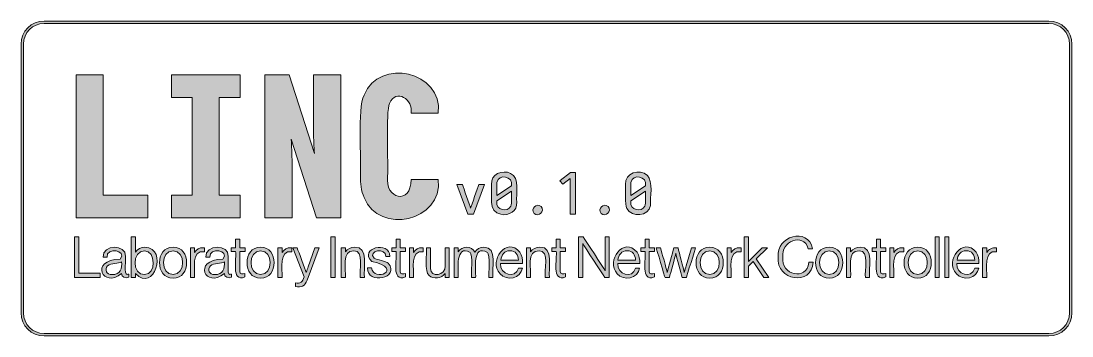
# Model space of a CAD drawing. Header units: inches. Extents: x -0.01 to 6.01, y -1.8 to 0.01.
import ezdxf

# ---------------------------------------------------------------- set-up
doc = ezdxf.new("R2010")
doc.units = ezdxf.units.IN
doc.header["$MEASUREMENT"] = 0
doc.layers.add('Layer 1', color=7, linetype='Continuous', lineweight=0)

# ---------------------------------------------------------------- blocks, each defined once
blk = doc.blocks.new('Block_0')
at = {"layer": 'Layer 1'}
h = blk.add_hatch(color=7, dxfattribs=at)
h.dxf.hatch_style = 2
edge = h.paths.add_edge_path()
edge.add_spline(control_points=[(1.9562, -1.0041), (2.0431, -1.2212), (2.4067, -1.1394), (2.3807, -0.9005), (2.3807, -0.9005), (2.225, -0.9005), (2.225, -0.9005), (2.2264, -1.0496), (2.0731, -1.015), (2.0907, -0.88), (2.0957, -0.8223), (2.0786, -0.5139), (2.1022, -0.4651), (2.1381, -0.3757), (2.2399, -0.4434), (2.225, -0.5207), (2.225, -0.5207), (2.3807, -0.5207), (2.3807, -0.5207), (2.4066, -0.2818), (2.0431, -0.2), (1.9562, -0.4171), (1.9163, -0.4994), (1.9418, -0.7889), (1.935, -0.88), (1.9353, -0.9215), (1.9396, -0.9656), (1.9562, -1.0041)], knot_values=[0, 0, 0, 0, 1, 1, 1, 2, 2, 2, 3, 3, 3, 4, 4, 4, 5, 5, 5, 6, 6, 6, 7, 7, 7, 8, 8, 8, 9, 9, 9, 9], degree=3, periodic=0)
h = blk.add_hatch(color=7, dxfattribs=at)
h.dxf.hatch_style = 2
h.paths.add_polyline_path([(0.7184, -0.9905), (0.464, -0.9905), (0.464, -0.3005), (0.3083, -0.3005), (0.3083, -1.1207), (0.7184, -1.1207)])
h = blk.add_hatch(color=7, dxfattribs=at)
h.dxf.hatch_style = 2
h.paths.add_polyline_path([(1.2462, -0.9905), (1.1273, -0.9905), (1.1273, -0.4307), (1.2462, -0.4307), (1.2462, -0.3005), (0.8539, -0.3005), (0.8539, -0.4307), (0.9728, -0.4307), (0.9728, -0.9905), (0.8539, -0.9905), (0.8539, -1.1207), (1.2462, -1.1207)])
h = blk.add_hatch(color=7, dxfattribs=at)
h.dxf.hatch_style = 2
edge = h.paths.add_edge_path()
edge.add_spline(control_points=[(1.6672, -0.6289), (1.6672, -0.6697), (1.6689, -0.7104), (1.6724, -0.7511), (1.6724, -0.7511), (1.528, -0.3005), (1.528, -0.3005), (1.528, -0.3005), (1.3883, -0.3005), (1.3883, -0.3005), (1.3883, -0.3005), (1.3883, -1.1207), (1.3883, -1.1207), (1.3883, -1.1207), (1.544, -1.1207), (1.544, -1.1207), (1.5427, -1.0298), (1.548, -0.7561), (1.5388, -0.67), (1.5388, -0.67), (1.6832, -1.1207), (1.6832, -1.1207), (1.6832, -1.1207), (1.8229, -1.1207), (1.8229, -1.1207), (1.8229, -1.1207), (1.8229, -0.3005), (1.8229, -0.3005), (1.8229, -0.3005), (1.6672, -0.3005), (1.6672, -0.3005), (1.6672, -0.3005), (1.6672, -0.6289), (1.6672, -0.6289)], knot_values=[0, 0, 0, 0, 1, 1, 1, 2, 2, 2, 3, 3, 3, 4, 4, 4, 5, 5, 5, 6, 6, 6, 7, 7, 7, 8, 8, 8, 9, 9, 9, 10, 10, 10, 11, 11, 11, 11], degree=3, periodic=0)
h = blk.add_hatch(color=7, dxfattribs=at)
h.dxf.hatch_style = 2
edge = h.paths.add_edge_path()
edge.add_spline(control_points=[(3.4822, -1.0304), (3.4822, -1.0304), (3.4822, -1.023), (3.4822, -1.023), (3.4822, -1.023), (3.5663, -0.9672), (3.5663, -0.9672), (3.5648, -0.9844), (3.5701, -1.0379), (3.562, -1.0532), (3.5435, -1.0924), (3.4763, -1.0751), (3.4822, -1.0304)], knot_values=[0, 0, 0, 0, 1, 1, 1, 2, 2, 2, 3, 3, 3, 4, 4, 4, 4], degree=3, periodic=0)
edge = h.paths.add_edge_path()
edge.add_spline(control_points=[(3.4822, -0.993), (3.4828, -0.984), (3.4812, -0.9256), (3.4832, -0.9181), (3.493, -0.8634), (3.5785, -0.8828), (3.5663, -0.9371), (3.5663, -0.9371), (3.4822, -0.993), (3.4822, -0.993)], knot_values=[0, 0, 0, 0, 1, 1, 1, 2, 2, 2, 3, 3, 3, 3], degree=3, periodic=0)
edge = h.paths.add_edge_path()
edge.add_spline(control_points=[(3.4599, -1.0676), (3.4871, -1.1206), (3.5857, -1.1115), (3.5946, -1.0494), (3.5929, -1.0043), (3.6113, -0.9131), (3.5771, -0.8771), (3.5334, -0.8359), (3.4456, -0.8639), (3.4522, -0.9298), (3.4548, -0.9574), (3.4456, -1.0432), (3.4599, -1.0676)], knot_values=[0, 0, 0, 0, 1, 1, 1, 2, 2, 2, 3, 3, 3, 4, 4, 4, 4], degree=3, periodic=0)
h = blk.add_hatch(color=7, dxfattribs=at)
h.dxf.hatch_style = 2
edge = h.paths.add_edge_path()
edge.add_spline(control_points=[(2.7156, -1.0304), (2.7156, -1.0304), (2.7156, -1.023), (2.7156, -1.023), (2.7156, -1.023), (2.7996, -0.9672), (2.7996, -0.9672), (2.7982, -0.9844), (2.8034, -1.0379), (2.7953, -1.0532), (2.7768, -1.0924), (2.7097, -1.0751), (2.7156, -1.0304)], knot_values=[0, 0, 0, 0, 1, 1, 1, 2, 2, 2, 3, 3, 3, 4, 4, 4, 4], degree=3, periodic=0)
edge = h.paths.add_edge_path()
edge.add_spline(control_points=[(2.7156, -0.993), (2.7161, -0.984), (2.7146, -0.9256), (2.7165, -0.9181), (2.7263, -0.8634), (2.8119, -0.8828), (2.7996, -0.9371), (2.7996, -0.9371), (2.7156, -0.993), (2.7156, -0.993)], knot_values=[0, 0, 0, 0, 1, 1, 1, 2, 2, 2, 3, 3, 3, 3], degree=3, periodic=0)
edge = h.paths.add_edge_path()
edge.add_spline(control_points=[(2.7386, -1.1002), (2.7843, -1.1113), (2.834, -1.0806), (2.8296, -1.0304), (2.8243, -0.9859), (2.8491, -0.889), (2.7948, -0.8659), (2.7473, -0.8426), (2.6802, -0.8713), (2.6856, -0.9298), (2.6904, -0.9802), (2.6631, -1.0905), (2.7386, -1.1002)], knot_values=[0, 0, 0, 0, 1, 1, 1, 2, 2, 2, 3, 3, 3, 4, 4, 4, 4], degree=3, periodic=0)
h = blk.add_hatch(color=7, dxfattribs=at)
h.dxf.hatch_style = 2
h.paths.add_polyline_path([(3.0782, -0.9073), (3.0767, -0.9085), (3.0941, -0.9277), (3.1357, -0.8947), (3.1357, -1.0992), (3.1654, -1.0992), (3.1654, -0.861), (3.1368, -0.861)])
h = blk.add_hatch(color=7, dxfattribs=at)
h.dxf.hatch_style = 2
edge = h.paths.add_edge_path()
edge.add_spline(control_points=[(2.5825, -1.0992), (2.5825, -1.0992), (2.6451, -0.9296), (2.6451, -0.9296), (2.6451, -0.9296), (2.6126, -0.9296), (2.6126, -0.9296), (2.6066, -0.9475), (2.571, -1.0493), (2.5659, -1.065), (2.5607, -1.0487), (2.5254, -0.9478), (2.5193, -0.9296), (2.5193, -0.9296), (2.4868, -0.9296), (2.4868, -0.9296), (2.4868, -0.9296), (2.5494, -1.0992), (2.5494, -1.0992), (2.5494, -1.0992), (2.5825, -1.0992), (2.5825, -1.0992)], knot_values=[0, 0, 0, 0, 1, 1, 1, 2, 2, 2, 3, 3, 3, 4, 4, 4, 5, 5, 5, 6, 6, 6, 7, 7, 7, 7], degree=3, periodic=0)
h = blk.add_hatch(color=7, dxfattribs=at)
h.dxf.hatch_style = 2
edge = h.paths.add_edge_path()
edge.add_spline(control_points=[(2.9297, -1.0947), (2.9557, -1.1185), (2.9927, -1.0816), (2.9689, -1.0555), (2.9428, -1.0317), (2.9059, -1.0687), (2.9297, -1.0947)], knot_values=[0, 0, 0, 0, 1, 1, 1, 2, 2, 2, 2], degree=3, periodic=0)
h = blk.add_hatch(color=7, dxfattribs=at)
h.dxf.hatch_style = 2
edge = h.paths.add_edge_path()
edge.add_spline(control_points=[(3.313, -1.0947), (3.339, -1.1185), (3.376, -1.0816), (3.3522, -1.0555), (3.3261, -1.0317), (3.2892, -1.0687), (3.313, -1.0947)], knot_values=[0, 0, 0, 0, 1, 1, 1, 2, 2, 2, 2], degree=3, periodic=0)
h = blk.add_hatch(color=7, dxfattribs=at)
h.dxf.hatch_style = 2
edge = h.paths.add_edge_path()
edge.add_spline(control_points=[(4.5014, -1.3761), (4.4905, -1.4848), (4.3377, -1.4477), (4.3525, -1.3453), (4.3378, -1.2543), (4.4715, -1.2015), (4.4975, -1.2972), (4.4975, -1.2972), (4.5221, -1.2972), (4.5221, -1.2972), (4.4975, -1.171), (4.3102, -1.2244), (4.3266, -1.3453), (4.3099, -1.4793), (4.5201, -1.514), (4.5257, -1.3745), (4.5257, -1.3745), (4.5015, -1.3745), (4.5015, -1.3745), (4.5015, -1.3745), (4.5014, -1.3761), (4.5014, -1.3761)], knot_values=[0, 0, 0, 0, 1, 1, 1, 2, 2, 2, 3, 3, 3, 4, 4, 4, 5, 5, 5, 6, 6, 6, 7, 7, 7, 7], degree=3, periodic=0)
h = blk.add_hatch(color=7, dxfattribs=at)
h.dxf.hatch_style = 2
h.paths.add_polyline_path([(0.324, -1.2292), (0.2991, -1.2292), (0.2991, -1.4611), (0.4457, -1.4611), (0.4457, -1.4378), (0.324, -1.4378)])
h = blk.add_hatch(color=7, dxfattribs=at)
h.dxf.hatch_style = 2
edge = h.paths.add_edge_path()
edge.add_spline(control_points=[(0.6998, -1.309), (0.7656, -1.3084), (0.7663, -1.4457), (0.7001, -1.4454), (0.6269, -1.4482), (0.6275, -1.3075), (0.6998, -1.309)], knot_values=[0, 0, 0, 0, 1, 1, 1, 2, 2, 2, 2], degree=3, periodic=0)
edge = h.paths.add_edge_path()
edge.add_spline(control_points=[(0.7024, -1.2889), (0.6789, -1.2889), (0.6605, -1.2986), (0.6476, -1.3177), (0.6476, -1.3177), (0.6476, -1.2292), (0.6476, -1.2292), (0.6476, -1.2292), (0.6243, -1.2292), (0.6243, -1.2292), (0.6243, -1.2292), (0.6243, -1.4611), (0.6243, -1.4611), (0.6243, -1.4611), (0.6476, -1.4611), (0.6476, -1.4611), (0.6476, -1.4611), (0.6476, -1.439), (0.6476, -1.439), (0.7542, -1.5521), (0.8368, -1.2957), (0.7024, -1.2889)], knot_values=[0, 0, 0, 0, 1, 1, 1, 2, 2, 2, 3, 3, 3, 4, 4, 4, 5, 5, 5, 6, 6, 6, 7, 7, 7, 7], degree=3, periodic=0)
h = blk.add_hatch(color=7, dxfattribs=at)
h.dxf.hatch_style = 2
edge = h.paths.add_edge_path()
edge.add_spline(control_points=[(1.2446, -1.2416), (1.2446, -1.2416), (1.2213, -1.2416), (1.2213, -1.2416), (1.2213, -1.2416), (1.2213, -1.2924), (1.2213, -1.2924), (1.2213, -1.2924), (1.1964, -1.2924), (1.1964, -1.2924), (1.1964, -1.2924), (1.1964, -1.3122), (1.1964, -1.3122), (1.1964, -1.3122), (1.2213, -1.3122), (1.2213, -1.3122), (1.2293, -1.3502), (1.1914, -1.4911), (1.2746, -1.4589), (1.2746, -1.4589), (1.2746, -1.4391), (1.2746, -1.4391), (1.2633, -1.4413), (1.2432, -1.4465), (1.2446, -1.4277), (1.2446, -1.4277), (1.2446, -1.3122), (1.2446, -1.3122), (1.2446, -1.3122), (1.2753, -1.3122), (1.2753, -1.3122), (1.2753, -1.3122), (1.2753, -1.2924), (1.2753, -1.2924), (1.2753, -1.2924), (1.2446, -1.2924), (1.2446, -1.2924), (1.2446, -1.2924), (1.2446, -1.2416), (1.2446, -1.2416)], knot_values=[0, 0, 0, 0, 1, 1, 1, 2, 2, 2, 3, 3, 3, 4, 4, 4, 5, 5, 5, 6, 6, 6, 7, 7, 7, 8, 8, 8, 9, 9, 9, 10, 10, 10, 11, 11, 11, 12, 12, 12, 13, 13, 13, 13], degree=3, periodic=0)
h = blk.add_hatch(color=7, dxfattribs=at)
h.dxf.hatch_style = 2
h.paths.add_polyline_path([(1.766, -1.4611), (1.7908, -1.4611), (1.7908, -1.2292), (1.766, -1.2292)])
h = blk.add_hatch(color=7, dxfattribs=at)
h.dxf.hatch_style = 2
edge = h.paths.add_edge_path()
edge.add_spline(control_points=[(2.0947, -1.3798), (2.0818, -1.3677), (2.0287, -1.3603), (2.0142, -1.3516), (1.9716, -1.3066), (2.0852, -1.2884), (2.0808, -1.3413), (2.0808, -1.3413), (2.1041, -1.3413), (2.1041, -1.3413), (2.1039, -1.2468), (1.9209, -1.2971), (2.0005, -1.37), (2.1923, -1.4132), (2.0075, -1.4941), (1.9989, -1.4062), (1.9989, -1.4062), (1.9754, -1.4062), (1.9754, -1.4062), (1.9738, -1.5064), (2.1656, -1.4655), (2.0947, -1.3798)], knot_values=[0, 0, 0, 0, 1, 1, 1, 2, 2, 2, 3, 3, 3, 4, 4, 4, 5, 5, 5, 6, 6, 6, 7, 7, 7, 7], degree=3, periodic=0)
h = blk.add_hatch(color=7, dxfattribs=at)
h.dxf.hatch_style = 2
edge = h.paths.add_edge_path()
edge.add_spline(control_points=[(2.1624, -1.2416), (2.1624, -1.2416), (2.1391, -1.2416), (2.1391, -1.2416), (2.1391, -1.2416), (2.1391, -1.2924), (2.1391, -1.2924), (2.1391, -1.2924), (2.1141, -1.2924), (2.1141, -1.2924), (2.1141, -1.2924), (2.1141, -1.3122), (2.1141, -1.3122), (2.1141, -1.3122), (2.1391, -1.3122), (2.1391, -1.3122), (2.147, -1.3502), (2.1091, -1.4911), (2.1924, -1.4589), (2.1924, -1.4589), (2.1924, -1.4391), (2.1924, -1.4391), (2.181, -1.4413), (2.161, -1.4465), (2.1624, -1.4277), (2.1624, -1.4277), (2.1624, -1.3122), (2.1624, -1.3122), (2.1624, -1.3122), (2.193, -1.3122), (2.193, -1.3122), (2.193, -1.3122), (2.193, -1.2924), (2.193, -1.2924), (2.193, -1.2924), (2.1624, -1.2924), (2.1624, -1.2924), (2.1624, -1.2924), (2.1624, -1.2416), (2.1624, -1.2416)], knot_values=[0, 0, 0, 0, 1, 1, 1, 2, 2, 2, 3, 3, 3, 4, 4, 4, 5, 5, 5, 6, 6, 6, 7, 7, 7, 8, 8, 8, 9, 9, 9, 10, 10, 10, 11, 11, 11, 12, 12, 12, 13, 13, 13, 13], degree=3, periodic=0)
h = blk.add_hatch(color=7, dxfattribs=at)
h.dxf.hatch_style = 2
edge = h.paths.add_edge_path()
edge.add_spline(control_points=[(2.7909, -1.3084), (2.8233, -1.308), (2.8379, -1.3327), (2.8392, -1.363), (2.8392, -1.363), (2.7382, -1.363), (2.7382, -1.363), (2.7421, -1.3326), (2.7586, -1.3081), (2.7909, -1.3084)], knot_values=[0, 0, 0, 0, 1, 1, 1, 2, 2, 2, 3, 3, 3, 3], degree=3, periodic=0)
edge = h.paths.add_edge_path()
edge.add_spline(control_points=[(2.8479, -1.3172), (2.7725, -1.225), (2.6652, -1.3663), (2.7346, -1.4405), (2.7699, -1.4839), (2.855, -1.4684), (2.862, -1.4078), (2.862, -1.4078), (2.8394, -1.4078), (2.8394, -1.4078), (2.8229, -1.4729), (2.731, -1.4445), (2.7377, -1.3822), (2.7377, -1.3822), (2.8635, -1.3822), (2.8635, -1.3822), (2.8636, -1.3587), (2.8598, -1.3367), (2.8479, -1.3172)], knot_values=[0, 0, 0, 0, 1, 1, 1, 2, 2, 2, 3, 3, 3, 4, 4, 4, 5, 5, 5, 6, 6, 6, 6], degree=3, periodic=0)
h = blk.add_hatch(color=7, dxfattribs=at)
h.dxf.hatch_style = 2
edge = h.paths.add_edge_path()
edge.add_spline(control_points=[(3.0788, -1.2416), (3.0788, -1.2416), (3.0555, -1.2416), (3.0555, -1.2416), (3.0555, -1.2416), (3.0555, -1.2924), (3.0555, -1.2924), (3.0555, -1.2924), (3.0306, -1.2924), (3.0306, -1.2924), (3.0306, -1.2924), (3.0306, -1.3122), (3.0306, -1.3122), (3.0306, -1.3122), (3.0555, -1.3122), (3.0555, -1.3122), (3.0635, -1.3502), (3.0256, -1.4911), (3.1089, -1.4589), (3.1089, -1.4589), (3.1089, -1.4391), (3.1089, -1.4391), (3.0975, -1.4413), (3.0775, -1.4465), (3.0788, -1.4277), (3.0788, -1.4277), (3.0788, -1.3122), (3.0788, -1.3122), (3.0788, -1.3122), (3.1095, -1.3122), (3.1095, -1.3122), (3.1095, -1.3122), (3.1095, -1.2924), (3.1095, -1.2924), (3.1095, -1.2924), (3.0788, -1.2924), (3.0788, -1.2924), (3.0788, -1.2924), (3.0788, -1.2416), (3.0788, -1.2416)], knot_values=[0, 0, 0, 0, 1, 1, 1, 2, 2, 2, 3, 3, 3, 4, 4, 4, 5, 5, 5, 6, 6, 6, 7, 7, 7, 8, 8, 8, 9, 9, 9, 10, 10, 10, 11, 11, 11, 12, 12, 12, 13, 13, 13, 13], degree=3, periodic=0)
h = blk.add_hatch(color=7, dxfattribs=at)
h.dxf.hatch_style = 2
edge = h.paths.add_edge_path()
edge.add_spline(control_points=[(3.3354, -1.4232), (3.3242, -1.4019), (3.2246, -1.2528), (3.2096, -1.2292), (3.2096, -1.2292), (3.1836, -1.2292), (3.1836, -1.2292), (3.1836, -1.2292), (3.1836, -1.4611), (3.1836, -1.4611), (3.1836, -1.4611), (3.2076, -1.4611), (3.2076, -1.4611), (3.2076, -1.4611), (3.2076, -1.2673), (3.2076, -1.2673), (3.22, -1.2895), (3.318, -1.4362), (3.3343, -1.4611), (3.3343, -1.4611), (3.3593, -1.4611), (3.3593, -1.4611), (3.3593, -1.4611), (3.3593, -1.2292), (3.3593, -1.2292), (3.3593, -1.2292), (3.3354, -1.2292), (3.3354, -1.2292), (3.3354, -1.2292), (3.3354, -1.4232), (3.3354, -1.4232)], knot_values=[0, 0, 0, 0, 1, 1, 1, 2, 2, 2, 3, 3, 3, 4, 4, 4, 5, 5, 5, 6, 6, 6, 7, 7, 7, 8, 8, 8, 9, 9, 9, 10, 10, 10, 10], degree=3, periodic=0)
h = blk.add_hatch(color=7, dxfattribs=at)
h.dxf.hatch_style = 2
edge = h.paths.add_edge_path()
edge.add_spline(control_points=[(3.4614, -1.3084), (3.4938, -1.308), (3.5084, -1.3327), (3.5098, -1.363), (3.5098, -1.363), (3.4087, -1.363), (3.4087, -1.363), (3.4127, -1.3326), (3.4292, -1.3081), (3.4614, -1.3084)], knot_values=[0, 0, 0, 0, 1, 1, 1, 2, 2, 2, 3, 3, 3, 3], degree=3, periodic=0)
edge = h.paths.add_edge_path()
edge.add_spline(control_points=[(3.5184, -1.3172), (3.443, -1.225), (3.3357, -1.3663), (3.4051, -1.4405), (3.4405, -1.4839), (3.5256, -1.4685), (3.5325, -1.4078), (3.5325, -1.4078), (3.5099, -1.4078), (3.5099, -1.4078), (3.4935, -1.4729), (3.4015, -1.4445), (3.4082, -1.3822), (3.4082, -1.3822), (3.534, -1.3822), (3.534, -1.3822), (3.5342, -1.3587), (3.5303, -1.3367), (3.5184, -1.3172)], knot_values=[0, 0, 0, 0, 1, 1, 1, 2, 2, 2, 3, 3, 3, 4, 4, 4, 5, 5, 5, 6, 6, 6, 6], degree=3, periodic=0)
h = blk.add_hatch(color=7, dxfattribs=at)
h.dxf.hatch_style = 2
edge = h.paths.add_edge_path()
edge.add_spline(control_points=[(3.5874, -1.2416), (3.5874, -1.2416), (3.5641, -1.2416), (3.5641, -1.2416), (3.5641, -1.2416), (3.5641, -1.2924), (3.5641, -1.2924), (3.5641, -1.2924), (3.5392, -1.2924), (3.5392, -1.2924), (3.5392, -1.2924), (3.5392, -1.3122), (3.5392, -1.3122), (3.5392, -1.3122), (3.5641, -1.3122), (3.5641, -1.3122), (3.5721, -1.3502), (3.5342, -1.4911), (3.6174, -1.4589), (3.6174, -1.4589), (3.6174, -1.4391), (3.6174, -1.4391), (3.6061, -1.4413), (3.586, -1.4465), (3.5874, -1.4277), (3.5874, -1.4277), (3.5874, -1.3122), (3.5874, -1.3122), (3.5874, -1.3122), (3.6181, -1.3122), (3.6181, -1.3122), (3.6181, -1.3122), (3.6181, -1.2924), (3.6181, -1.2924), (3.6181, -1.2924), (3.5874, -1.2924), (3.5874, -1.2924), (3.5874, -1.2924), (3.5874, -1.2416), (3.5874, -1.2416)], knot_values=[0, 0, 0, 0, 1, 1, 1, 2, 2, 2, 3, 3, 3, 4, 4, 4, 5, 5, 5, 6, 6, 6, 7, 7, 7, 8, 8, 8, 9, 9, 9, 10, 10, 10, 11, 11, 11, 12, 12, 12, 13, 13, 13, 13], degree=3, periodic=0)
h = blk.add_hatch(color=7, dxfattribs=at)
h.dxf.hatch_style = 2
h.paths.add_polyline_path([(4.265, -1.2924), (4.2347, -1.2924), (4.155, -1.3696), (4.155, -1.2292), (4.1318, -1.2292), (4.1318, -1.4611), (4.155, -1.4611), (4.155, -1.3965), (4.1833, -1.3694), (4.2444, -1.4611), (4.2716, -1.4611), (4.1996, -1.3542)])
h = blk.add_hatch(color=7, dxfattribs=at)
h.dxf.hatch_style = 2
edge = h.paths.add_edge_path()
edge.add_spline(control_points=[(4.9111, -1.2416), (4.9111, -1.2416), (4.8879, -1.2416), (4.8879, -1.2416), (4.8879, -1.2416), (4.8879, -1.2924), (4.8879, -1.2924), (4.8879, -1.2924), (4.8629, -1.2924), (4.8629, -1.2924), (4.8629, -1.2924), (4.8629, -1.3122), (4.8629, -1.3122), (4.8629, -1.3122), (4.8879, -1.3122), (4.8879, -1.3122), (4.8958, -1.3502), (4.8579, -1.4911), (4.9412, -1.4589), (4.9412, -1.4589), (4.9412, -1.4391), (4.9412, -1.4391), (4.9298, -1.4413), (4.9098, -1.4465), (4.9111, -1.4277), (4.9111, -1.4277), (4.9111, -1.3122), (4.9111, -1.3122), (4.9111, -1.3122), (4.9418, -1.3122), (4.9418, -1.3122), (4.9418, -1.3122), (4.9418, -1.2924), (4.9418, -1.2924), (4.9418, -1.2924), (4.9111, -1.2924), (4.9111, -1.2924), (4.9111, -1.2924), (4.9111, -1.2416), (4.9111, -1.2416)], knot_values=[0, 0, 0, 0, 1, 1, 1, 2, 2, 2, 3, 3, 3, 4, 4, 4, 5, 5, 5, 6, 6, 6, 7, 7, 7, 8, 8, 8, 9, 9, 9, 10, 10, 10, 11, 11, 11, 12, 12, 12, 13, 13, 13, 13], degree=3, periodic=0)
h = blk.add_hatch(color=7, dxfattribs=at)
h.dxf.hatch_style = 2
h.paths.add_polyline_path([(5.2246, -1.4611), (5.2478, -1.4611), (5.2478, -1.2292), (5.2246, -1.2292)])
h = blk.add_hatch(color=7, dxfattribs=at)
h.dxf.hatch_style = 2
edge = h.paths.add_edge_path()
edge.add_spline(control_points=[(5.402, -1.3084), (5.4344, -1.308), (5.449, -1.3327), (5.4504, -1.363), (5.4504, -1.363), (5.3493, -1.363), (5.3493, -1.363), (5.3533, -1.3326), (5.3698, -1.3081), (5.402, -1.3084)], knot_values=[0, 0, 0, 0, 1, 1, 1, 2, 2, 2, 3, 3, 3, 3], degree=3, periodic=0)
edge = h.paths.add_edge_path()
edge.add_spline(control_points=[(5.4591, -1.3172), (5.3836, -1.225), (5.2763, -1.3663), (5.3457, -1.4405), (5.3811, -1.4839), (5.4662, -1.4685), (5.4731, -1.4078), (5.4731, -1.4078), (5.4505, -1.4078), (5.4505, -1.4078), (5.4341, -1.4729), (5.3421, -1.4445), (5.3488, -1.3822), (5.3488, -1.3822), (5.4747, -1.3822), (5.4747, -1.3822), (5.4748, -1.3587), (5.471, -1.3367), (5.4591, -1.3172)], knot_values=[0, 0, 0, 0, 1, 1, 1, 2, 2, 2, 3, 3, 3, 4, 4, 4, 5, 5, 5, 6, 6, 6, 6], degree=3, periodic=0)
h = blk.add_hatch(color=7, dxfattribs=at)
h.dxf.hatch_style = 2
h.paths.add_polyline_path([(5.2795, -1.4611), (5.3028, -1.4611), (5.3028, -1.2292), (5.2795, -1.2292)])
h = blk.add_hatch(color=7, dxfattribs=at)
h.dxf.hatch_style = 2
edge = h.paths.add_edge_path()
edge.add_spline(control_points=[(0.5149, -1.4454), (0.4804, -1.4484), (0.4704, -1.4152), (0.4884, -1.3944), (0.5076, -1.3799), (0.5513, -1.3827), (0.5684, -1.3727), (0.5736, -1.4084), (0.5585, -1.4476), (0.5149, -1.4454)], knot_values=[0, 0, 0, 0, 1, 1, 1, 2, 2, 2, 3, 3, 3, 3], degree=3, periodic=0)
edge = h.paths.add_edge_path()
edge.add_spline(control_points=[(0.5996, -1.4442), (0.5813, -1.4477), (0.5939, -1.3501), (0.5904, -1.3418), (0.5967, -1.2678), (0.459, -1.2728), (0.4625, -1.3451), (0.4625, -1.3451), (0.4855, -1.3451), (0.4855, -1.3451), (0.4798, -1.2861), (0.6026, -1.3053), (0.5603, -1.3569), (0.3813, -1.3601), (0.4619, -1.5293), (0.5684, -1.4386), (0.568, -1.4614), (0.5919, -1.4683), (0.6096, -1.4601), (0.6096, -1.4601), (0.6096, -1.4429), (0.6096, -1.4429), (0.6069, -1.4426), (0.599, -1.4445), (0.5996, -1.4442)], knot_values=[0, 0, 0, 0, 1, 1, 1, 2, 2, 2, 3, 3, 3, 4, 4, 4, 5, 5, 5, 6, 6, 6, 7, 7, 7, 8, 8, 8, 8], degree=3, periodic=0)
h = blk.add_hatch(color=7, dxfattribs=at)
h.dxf.hatch_style = 2
edge = h.paths.add_edge_path()
edge.add_spline(control_points=[(0.8634, -1.4451), (0.7902, -1.4469), (0.7902, -1.307), (0.8634, -1.3087), (0.9361, -1.3072), (0.9361, -1.4466), (0.8634, -1.4451)], knot_values=[0, 0, 0, 0, 1, 1, 1, 2, 2, 2, 2], degree=3, periodic=0)
edge = h.paths.add_edge_path()
edge.add_spline(control_points=[(0.8634, -1.2886), (0.7593, -1.2851), (0.7593, -1.4687), (0.8634, -1.4652), (0.9666, -1.4685), (0.9666, -1.2853), (0.8634, -1.2886)], knot_values=[0, 0, 0, 0, 1, 1, 1, 2, 2, 2, 2], degree=3, periodic=0)
h = blk.add_hatch(color=7, dxfattribs=at)
h.dxf.hatch_style = 2
edge = h.paths.add_edge_path()
edge.add_spline(control_points=[(1.0352, -1.2912), (1.014, -1.2912), (0.9974, -1.3007), (0.9859, -1.3194), (0.9859, -1.3194), (0.9859, -1.2924), (0.9859, -1.2924), (0.9859, -1.2924), (0.9626, -1.2924), (0.9626, -1.2924), (0.9626, -1.2924), (0.9626, -1.4611), (0.9626, -1.4611), (0.9626, -1.4611), (0.9859, -1.4611), (0.9859, -1.4611), (0.9896, -1.4178), (0.9647, -1.3015), (1.0424, -1.3151), (1.0424, -1.3151), (1.0424, -1.2922), (1.0424, -1.2922), (1.0401, -1.2916), (1.0378, -1.2911), (1.0352, -1.2912)], knot_values=[0, 0, 0, 0, 1, 1, 1, 2, 2, 2, 3, 3, 3, 4, 4, 4, 5, 5, 5, 6, 6, 6, 7, 7, 7, 8, 8, 8, 8], degree=3, periodic=0)
h = blk.add_hatch(color=7, dxfattribs=at)
h.dxf.hatch_style = 2
edge = h.paths.add_edge_path()
edge.add_spline(control_points=[(1.1029, -1.4454), (1.0685, -1.4484), (1.0585, -1.4152), (1.0765, -1.3944), (1.0957, -1.3799), (1.1394, -1.3827), (1.1565, -1.3727), (1.1617, -1.4084), (1.1466, -1.4476), (1.1029, -1.4454)], knot_values=[0, 0, 0, 0, 1, 1, 1, 2, 2, 2, 3, 3, 3, 3], degree=3, periodic=0)
edge = h.paths.add_edge_path()
edge.add_spline(control_points=[(1.1877, -1.4442), (1.1694, -1.4477), (1.182, -1.3501), (1.1785, -1.3418), (1.1848, -1.2678), (1.0471, -1.2728), (1.0506, -1.3451), (1.0506, -1.3451), (1.0736, -1.3451), (1.0736, -1.3451), (1.0679, -1.2861), (1.1907, -1.3053), (1.1484, -1.3569), (0.9694, -1.3601), (1.05, -1.5293), (1.1565, -1.4386), (1.1561, -1.4614), (1.18, -1.4683), (1.1976, -1.4601), (1.1976, -1.4601), (1.1976, -1.4429), (1.1976, -1.4429), (1.195, -1.4426), (1.1871, -1.4445), (1.1877, -1.4442)], knot_values=[0, 0, 0, 0, 1, 1, 1, 2, 2, 2, 3, 3, 3, 4, 4, 4, 5, 5, 5, 6, 6, 6, 7, 7, 7, 8, 8, 8, 8], degree=3, periodic=0)
h = blk.add_hatch(color=7, dxfattribs=at)
h.dxf.hatch_style = 2
edge = h.paths.add_edge_path()
edge.add_spline(control_points=[(1.3642, -1.4451), (1.291, -1.4469), (1.291, -1.307), (1.3642, -1.3087), (1.437, -1.3072), (1.437, -1.4466), (1.3642, -1.4451)], knot_values=[0, 0, 0, 0, 1, 1, 1, 2, 2, 2, 2], degree=3, periodic=0)
edge = h.paths.add_edge_path()
edge.add_spline(control_points=[(1.3642, -1.2886), (1.2602, -1.2851), (1.2602, -1.4687), (1.3642, -1.4652), (1.4675, -1.4685), (1.4675, -1.2853), (1.3642, -1.2886)], knot_values=[0, 0, 0, 0, 1, 1, 1, 2, 2, 2, 2], degree=3, periodic=0)
h = blk.add_hatch(color=7, dxfattribs=at)
h.dxf.hatch_style = 2
edge = h.paths.add_edge_path()
edge.add_spline(control_points=[(1.5361, -1.2912), (1.5148, -1.2912), (1.4983, -1.3007), (1.4867, -1.3194), (1.4867, -1.3194), (1.4867, -1.2924), (1.4867, -1.2924), (1.4867, -1.2924), (1.4635, -1.2924), (1.4635, -1.2924), (1.4635, -1.2924), (1.4635, -1.4611), (1.4635, -1.4611), (1.4635, -1.4611), (1.4867, -1.4611), (1.4867, -1.4611), (1.4905, -1.4178), (1.4656, -1.3015), (1.5433, -1.3151), (1.5433, -1.3151), (1.5433, -1.2922), (1.5433, -1.2922), (1.541, -1.2916), (1.5386, -1.2911), (1.5361, -1.2912)], knot_values=[0, 0, 0, 0, 1, 1, 1, 2, 2, 2, 3, 3, 3, 4, 4, 4, 5, 5, 5, 6, 6, 6, 7, 7, 7, 8, 8, 8, 8], degree=3, periodic=0)
h = blk.add_hatch(color=7, dxfattribs=at)
h.dxf.hatch_style = 2
edge = h.paths.add_edge_path()
edge.add_spline(control_points=[(1.6361, -1.4003), (1.6328, -1.4095), (1.629, -1.4208), (1.6249, -1.434), (1.6176, -1.4114), (1.582, -1.3165), (1.5731, -1.2924), (1.5731, -1.2924), (1.5483, -1.2924), (1.5483, -1.2924), (1.5483, -1.2924), (1.6125, -1.459), (1.6125, -1.459), (1.607, -1.4854), (1.5893, -1.5011), (1.5638, -1.4921), (1.5638, -1.4921), (1.5638, -1.5127), (1.5638, -1.5127), (1.5948, -1.5221), (1.6194, -1.5103), (1.6297, -1.4772), (1.6297, -1.4772), (1.6987, -1.2924), (1.6987, -1.2924), (1.6987, -1.2924), (1.6745, -1.2924), (1.6745, -1.2924), (1.6745, -1.2924), (1.6361, -1.4003), (1.6361, -1.4003)], knot_values=[0, 0, 0, 0, 1, 1, 1, 2, 2, 2, 3, 3, 3, 4, 4, 4, 5, 5, 5, 6, 6, 6, 7, 7, 7, 8, 8, 8, 9, 9, 9, 10, 10, 10, 10], degree=3, periodic=0)
h = blk.add_hatch(color=7, dxfattribs=at)
h.dxf.hatch_style = 2
edge = h.paths.add_edge_path()
edge.add_spline(control_points=[(1.9032, -1.2889), (1.8803, -1.2889), (1.8621, -1.2977), (1.849, -1.3149), (1.849, -1.3149), (1.849, -1.2924), (1.849, -1.2924), (1.849, -1.2924), (1.8257, -1.2924), (1.8257, -1.2924), (1.8257, -1.2924), (1.8257, -1.4611), (1.8257, -1.4611), (1.8257, -1.4611), (1.849, -1.4611), (1.849, -1.4611), (1.8547, -1.4199), (1.8249, -1.3048), (1.8984, -1.3093), (1.9597, -1.3019), (1.9263, -1.4297), (1.9343, -1.4611), (1.9343, -1.4611), (1.9576, -1.4611), (1.9576, -1.4611), (1.9505, -1.4149), (1.9858, -1.2831), (1.9032, -1.2889)], knot_values=[0, 0, 0, 0, 1, 1, 1, 2, 2, 2, 3, 3, 3, 4, 4, 4, 5, 5, 5, 6, 6, 6, 7, 7, 7, 8, 8, 8, 9, 9, 9, 9], degree=3, periodic=0)
h = blk.add_hatch(color=7, dxfattribs=at)
h.dxf.hatch_style = 2
edge = h.paths.add_edge_path()
edge.add_spline(control_points=[(2.2881, -1.2912), (2.2668, -1.2912), (2.2502, -1.3007), (2.2387, -1.3194), (2.2387, -1.3194), (2.2387, -1.2924), (2.2387, -1.2924), (2.2387, -1.2924), (2.2154, -1.2924), (2.2154, -1.2924), (2.2154, -1.2924), (2.2154, -1.4611), (2.2154, -1.4611), (2.2154, -1.4611), (2.2387, -1.4611), (2.2387, -1.4611), (2.2425, -1.4178), (2.2175, -1.3015), (2.2952, -1.3151), (2.2952, -1.3151), (2.2952, -1.2922), (2.2952, -1.2922), (2.2929, -1.2916), (2.2906, -1.2911), (2.2881, -1.2912)], knot_values=[0, 0, 0, 0, 1, 1, 1, 2, 2, 2, 3, 3, 3, 4, 4, 4, 5, 5, 5, 6, 6, 6, 7, 7, 7, 8, 8, 8, 8], degree=3, periodic=0)
h = blk.add_hatch(color=7, dxfattribs=at)
h.dxf.hatch_style = 2
edge = h.paths.add_edge_path()
edge.add_spline(control_points=[(2.4192, -1.3974), (2.4251, -1.4481), (2.3354, -1.4667), (2.3358, -1.4095), (2.3358, -1.4095), (2.3358, -1.2924), (2.3358, -1.2924), (2.3358, -1.2924), (2.3125, -1.2924), (2.3125, -1.2924), (2.3171, -1.3224), (2.2997, -1.43), (2.3281, -1.4505), (2.353, -1.4737), (2.4, -1.4683), (2.4192, -1.4393), (2.4192, -1.4393), (2.4192, -1.4611), (2.4192, -1.4611), (2.4192, -1.4611), (2.4422, -1.4611), (2.4422, -1.4611), (2.4422, -1.4611), (2.4422, -1.2924), (2.4422, -1.2924), (2.4422, -1.2924), (2.4192, -1.2924), (2.4192, -1.2924), (2.4192, -1.2924), (2.4192, -1.3974), (2.4192, -1.3974)], knot_values=[0, 0, 0, 0, 1, 1, 1, 2, 2, 2, 3, 3, 3, 4, 4, 4, 5, 5, 5, 6, 6, 6, 7, 7, 7, 8, 8, 8, 9, 9, 9, 10, 10, 10, 10], degree=3, periodic=0)
h = blk.add_hatch(color=7, dxfattribs=at)
h.dxf.hatch_style = 2
edge = h.paths.add_edge_path()
edge.add_spline(control_points=[(2.642, -1.2889), (2.6186, -1.2889), (2.6008, -1.2985), (2.589, -1.3173), (2.5738, -1.2785), (2.5158, -1.2815), (2.4952, -1.3143), (2.4952, -1.3143), (2.4952, -1.2924), (2.4952, -1.2924), (2.4952, -1.2924), (2.4719, -1.2924), (2.4719, -1.2924), (2.4719, -1.2924), (2.4719, -1.4611), (2.4719, -1.4611), (2.4719, -1.4611), (2.4952, -1.4611), (2.4952, -1.4611), (2.4969, -1.4178), (2.4759, -1.2715), (2.5627, -1.3179), (2.5796, -1.3306), (2.5681, -1.4422), (2.5713, -1.4611), (2.5713, -1.4611), (2.5946, -1.4611), (2.5946, -1.4611), (2.5967, -1.4178), (2.5744, -1.2698), (2.6616, -1.318), (2.6794, -1.3304), (2.6673, -1.4421), (2.6706, -1.4611), (2.6706, -1.4611), (2.6936, -1.4611), (2.6936, -1.4611), (2.6863, -1.4163), (2.7213, -1.2847), (2.642, -1.2889)], knot_values=[0, 0, 0, 0, 1, 1, 1, 2, 2, 2, 3, 3, 3, 4, 4, 4, 5, 5, 5, 6, 6, 6, 7, 7, 7, 8, 8, 8, 9, 9, 9, 10, 10, 10, 11, 11, 11, 12, 12, 12, 13, 13, 13, 13], degree=3, periodic=0)
h = blk.add_hatch(color=7, dxfattribs=at)
h.dxf.hatch_style = 2
edge = h.paths.add_edge_path()
edge.add_spline(control_points=[(2.9621, -1.2889), (2.9393, -1.2889), (2.9211, -1.2977), (2.9079, -1.3149), (2.9079, -1.3149), (2.9079, -1.2924), (2.9079, -1.2924), (2.9079, -1.2924), (2.8847, -1.2924), (2.8847, -1.2924), (2.8847, -1.2924), (2.8847, -1.4611), (2.8847, -1.4611), (2.8847, -1.4611), (2.9079, -1.4611), (2.9079, -1.4611), (2.9137, -1.4199), (2.8838, -1.3048), (2.9573, -1.3093), (3.0187, -1.3019), (2.9852, -1.4297), (2.9933, -1.4611), (2.9933, -1.4611), (3.0165, -1.4611), (3.0165, -1.4611), (3.0094, -1.4149), (3.0447, -1.2831), (2.9621, -1.2889)], knot_values=[0, 0, 0, 0, 1, 1, 1, 2, 2, 2, 3, 3, 3, 4, 4, 4, 5, 5, 5, 6, 6, 6, 7, 7, 7, 8, 8, 8, 9, 9, 9, 9], degree=3, periodic=0)
h = blk.add_hatch(color=7, dxfattribs=at)
h.dxf.hatch_style = 2
edge = h.paths.add_edge_path()
edge.add_spline(control_points=[(3.7986, -1.3959), (3.7958, -1.4055), (3.7924, -1.4182), (3.7885, -1.4335), (3.7834, -1.4095), (3.7591, -1.3179), (3.7525, -1.2924), (3.7525, -1.2924), (3.7284, -1.2924), (3.7284, -1.2924), (3.7207, -1.3214), (3.6976, -1.4044), (3.6907, -1.4335), (3.6855, -1.4083), (3.6598, -1.3187), (3.6524, -1.2924), (3.6524, -1.2924), (3.628, -1.2924), (3.628, -1.2924), (3.6284, -1.2937), (3.6779, -1.4599), (3.6783, -1.4611), (3.6783, -1.4611), (3.7032, -1.4611), (3.7032, -1.4611), (3.7097, -1.4367), (3.7356, -1.3468), (3.74, -1.3232), (3.7441, -1.345), (3.7698, -1.4378), (3.776, -1.4611), (3.776, -1.4611), (3.8003, -1.4611), (3.8003, -1.4611), (3.8013, -1.458), (3.8525, -1.2954), (3.8535, -1.2924), (3.8535, -1.2924), (3.8297, -1.2924), (3.8297, -1.2924), (3.8297, -1.2924), (3.7986, -1.3959), (3.7986, -1.3959)], knot_values=[0, 0, 0, 0, 1, 1, 1, 2, 2, 2, 3, 3, 3, 4, 4, 4, 5, 5, 5, 6, 6, 6, 7, 7, 7, 8, 8, 8, 9, 9, 9, 10, 10, 10, 11, 11, 11, 12, 12, 12, 13, 13, 13, 14, 14, 14, 14], degree=3, periodic=0)
h = blk.add_hatch(color=7, dxfattribs=at)
h.dxf.hatch_style = 2
edge = h.paths.add_edge_path()
edge.add_spline(control_points=[(3.9341, -1.4451), (3.8609, -1.4469), (3.8609, -1.307), (3.9341, -1.3087), (4.0069, -1.3072), (4.0069, -1.4466), (3.9341, -1.4451)], knot_values=[0, 0, 0, 0, 1, 1, 1, 2, 2, 2, 2], degree=3, periodic=0)
edge = h.paths.add_edge_path()
edge.add_spline(control_points=[(3.9341, -1.2886), (3.8301, -1.2851), (3.8301, -1.4687), (3.9342, -1.4652), (4.0374, -1.4685), (4.0374, -1.2853), (3.9341, -1.2886)], knot_values=[0, 0, 0, 0, 1, 1, 1, 2, 2, 2, 2], degree=3, periodic=0)
h = blk.add_hatch(color=7, dxfattribs=at)
h.dxf.hatch_style = 2
edge = h.paths.add_edge_path()
edge.add_spline(control_points=[(4.106, -1.2912), (4.0847, -1.2912), (4.0682, -1.3007), (4.0566, -1.3194), (4.0566, -1.3194), (4.0566, -1.2924), (4.0566, -1.2924), (4.0566, -1.2924), (4.0334, -1.2924), (4.0334, -1.2924), (4.0334, -1.2924), (4.0334, -1.4611), (4.0334, -1.4611), (4.0334, -1.4611), (4.0566, -1.4611), (4.0566, -1.4611), (4.0604, -1.4178), (4.0355, -1.3015), (4.1132, -1.3151), (4.1132, -1.3151), (4.1132, -1.2922), (4.1132, -1.2922), (4.1109, -1.2915), (4.1085, -1.2911), (4.106, -1.2912)], knot_values=[0, 0, 0, 0, 1, 1, 1, 2, 2, 2, 3, 3, 3, 4, 4, 4, 5, 5, 5, 6, 6, 6, 7, 7, 7, 8, 8, 8, 8], degree=3, periodic=0)
h = blk.add_hatch(color=7, dxfattribs=at)
h.dxf.hatch_style = 2
edge = h.paths.add_edge_path()
edge.add_spline(control_points=[(4.6178, -1.4451), (4.5445, -1.4469), (4.5446, -1.307), (4.6178, -1.3087), (4.6905, -1.3072), (4.6905, -1.4466), (4.6178, -1.4451)], knot_values=[0, 0, 0, 0, 1, 1, 1, 2, 2, 2, 2], degree=3, periodic=0)
edge = h.paths.add_edge_path()
edge.add_spline(control_points=[(4.6178, -1.2886), (4.5137, -1.2851), (4.5137, -1.4687), (4.6178, -1.4652), (4.721, -1.4685), (4.721, -1.2853), (4.6178, -1.2886)], knot_values=[0, 0, 0, 0, 1, 1, 1, 2, 2, 2, 2], degree=3, periodic=0)
h = blk.add_hatch(color=7, dxfattribs=at)
h.dxf.hatch_style = 2
edge = h.paths.add_edge_path()
edge.add_spline(control_points=[(4.7944, -1.2889), (4.7716, -1.2889), (4.7534, -1.2977), (4.7402, -1.3149), (4.7402, -1.3149), (4.7402, -1.2924), (4.7402, -1.2924), (4.7402, -1.2924), (4.717, -1.2924), (4.717, -1.2924), (4.717, -1.2924), (4.717, -1.4611), (4.717, -1.4611), (4.717, -1.4611), (4.7402, -1.4611), (4.7402, -1.4611), (4.746, -1.4199), (4.7161, -1.3048), (4.7896, -1.3093), (4.851, -1.3019), (4.8175, -1.4297), (4.8256, -1.4611), (4.8256, -1.4611), (4.8488, -1.4611), (4.8488, -1.4611), (4.8417, -1.4148), (4.877, -1.2831), (4.7944, -1.2889)], knot_values=[0, 0, 0, 0, 1, 1, 1, 2, 2, 2, 3, 3, 3, 4, 4, 4, 5, 5, 5, 6, 6, 6, 7, 7, 7, 8, 8, 8, 9, 9, 9, 9], degree=3, periodic=0)
h = blk.add_hatch(color=7, dxfattribs=at)
h.dxf.hatch_style = 2
edge = h.paths.add_edge_path()
edge.add_spline(control_points=[(5.0369, -1.2912), (5.0156, -1.2912), (4.999, -1.3007), (4.9875, -1.3194), (4.9875, -1.3194), (4.9875, -1.2924), (4.9875, -1.2924), (4.9875, -1.2924), (4.9642, -1.2924), (4.9642, -1.2924), (4.9642, -1.2924), (4.9642, -1.4611), (4.9642, -1.4611), (4.9642, -1.4611), (4.9875, -1.4611), (4.9875, -1.4611), (4.9913, -1.4178), (4.9663, -1.3015), (5.044, -1.3151), (5.044, -1.3151), (5.044, -1.2922), (5.044, -1.2922), (5.0417, -1.2915), (5.0394, -1.2911), (5.0369, -1.2912)], knot_values=[0, 0, 0, 0, 1, 1, 1, 2, 2, 2, 3, 3, 3, 4, 4, 4, 5, 5, 5, 6, 6, 6, 7, 7, 7, 8, 8, 8, 8], degree=3, periodic=0)
h = blk.add_hatch(color=7, dxfattribs=at)
h.dxf.hatch_style = 2
edge = h.paths.add_edge_path()
edge.add_spline(control_points=[(5.1244, -1.4451), (5.0512, -1.4469), (5.0512, -1.307), (5.1244, -1.3087), (5.1972, -1.3072), (5.1972, -1.4466), (5.1244, -1.4451)], knot_values=[0, 0, 0, 0, 1, 1, 1, 2, 2, 2, 2], degree=3, periodic=0)
edge = h.paths.add_edge_path()
edge.add_spline(control_points=[(5.1244, -1.2886), (5.0204, -1.2851), (5.0203, -1.4687), (5.1244, -1.4652), (5.2277, -1.4685), (5.2277, -1.2853), (5.1244, -1.2886)], knot_values=[0, 0, 0, 0, 1, 1, 1, 2, 2, 2, 2], degree=3, periodic=0)
h = blk.add_hatch(color=7, dxfattribs=at)
h.dxf.hatch_style = 2
edge = h.paths.add_edge_path()
edge.add_spline(control_points=[(5.5743, -1.2919), (5.5514, -1.2885), (5.5313, -1.2993), (5.519, -1.3194), (5.519, -1.3194), (5.519, -1.2924), (5.519, -1.2924), (5.519, -1.2924), (5.4958, -1.2924), (5.4958, -1.2924), (5.4958, -1.2924), (5.4958, -1.4611), (5.4958, -1.4611), (5.4958, -1.4611), (5.519, -1.4611), (5.519, -1.4611), (5.5228, -1.4178), (5.4979, -1.3015), (5.5756, -1.3151), (5.5756, -1.3151), (5.5756, -1.2922), (5.5756, -1.2922), (5.5756, -1.2922), (5.5743, -1.2919), (5.5743, -1.2919)], knot_values=[0, 0, 0, 0, 1, 1, 1, 2, 2, 2, 3, 3, 3, 4, 4, 4, 5, 5, 5, 6, 6, 6, 7, 7, 7, 8, 8, 8, 8], degree=3, periodic=0)
for points in [[(0.7184, -0.9905), (0.464, -0.9905), (0.464, -0.3005), (0.3083, -0.3005), (0.3083, -1.1207), (0.7184, -1.1207)], [(1.2462, -0.9905), (1.1273, -0.9905), (1.1273, -0.4307), (1.2462, -0.4307), (1.2462, -0.3005), (0.8539, -0.3005), (0.8539, -0.4307), (0.9728, -0.4307), (0.9728, -0.9905), (0.8539, -0.9905), (0.8539, -1.1207), (1.2462, -1.1207)], [(3.0782, -0.9073), (3.0767, -0.9085), (3.0941, -0.9277), (3.1357, -0.8947), (3.1357, -1.0992), (3.1654, -1.0992), (3.1654, -0.861), (3.1368, -0.861)], [(0.324, -1.2292), (0.2991, -1.2292), (0.2991, -1.4611), (0.4457, -1.4611), (0.4457, -1.4378), (0.324, -1.4378)], [(1.766, -1.4611), (1.7908, -1.4611), (1.7908, -1.2292), (1.766, -1.2292)], [(4.265, -1.2924), (4.2347, -1.2924), (4.155, -1.3696), (4.155, -1.2292), (4.1318, -1.2292), (4.1318, -1.4611), (4.155, -1.4611), (4.155, -1.3965), (4.1833, -1.3694), (4.2444, -1.4611), (4.2716, -1.4611), (4.1996, -1.3542)], [(5.2246, -1.4611), (5.2478, -1.4611), (5.2478, -1.2292), (5.2246, -1.2292)], [(5.2795, -1.4611), (5.3028, -1.4611), (5.3028, -1.2292), (5.2795, -1.2292)]]:
    blk.add_lwpolyline(points, close=True, dxfattribs=at)
for points, knots in [([(1.9562, -1.0041), (2.0431, -1.2212), (2.4067, -1.1394), (2.3807, -0.9005), (2.3807, -0.9005), (2.225, -0.9005), (2.225, -0.9005), (2.2264, -1.0496), (2.0731, -1.015), (2.0907, -0.88), (2.0957, -0.8223), (2.0786, -0.5139), (2.1022, -0.4651), (2.1381, -0.3757), (2.2399, -0.4434), (2.225, -0.5207), (2.225, -0.5207), (2.3807, -0.5207), (2.3807, -0.5207), (2.4066, -0.2818), (2.0431, -0.2), (1.9562, -0.4171), (1.9163, -0.4994), (1.9418, -0.7889), (1.935, -0.88), (1.9353, -0.9215), (1.9396, -0.9656), (1.9562, -1.0041)], [0, 0, 0, 0, 1, 1, 1, 2, 2, 2, 3, 3, 3, 4, 4, 4, 5, 5, 5, 6, 6, 6, 7, 7, 7, 8, 8, 8, 9, 9, 9, 9]), ([(1.6672, -0.6289), (1.6672, -0.6697), (1.6689, -0.7104), (1.6724, -0.7511), (1.6724, -0.7511), (1.528, -0.3005), (1.528, -0.3005), (1.528, -0.3005), (1.3883, -0.3005), (1.3883, -0.3005), (1.3883, -0.3005), (1.3883, -1.1207), (1.3883, -1.1207), (1.3883, -1.1207), (1.544, -1.1207), (1.544, -1.1207), (1.5427, -1.0298), (1.548, -0.7561), (1.5388, -0.67), (1.5388, -0.67), (1.6832, -1.1207), (1.6832, -1.1207), (1.6832, -1.1207), (1.8229, -1.1207), (1.8229, -1.1207), (1.8229, -1.1207), (1.8229, -0.3005), (1.8229, -0.3005), (1.8229, -0.3005), (1.6672, -0.3005), (1.6672, -0.3005), (1.6672, -0.3005), (1.6672, -0.6289), (1.6672, -0.6289)], [0, 0, 0, 0, 1, 1, 1, 2, 2, 2, 3, 3, 3, 4, 4, 4, 5, 5, 5, 6, 6, 6, 7, 7, 7, 8, 8, 8, 9, 9, 9, 10, 10, 10, 11, 11, 11, 11]), ([(3.4599, -1.0676), (3.4871, -1.1206), (3.5857, -1.1115), (3.5946, -1.0494), (3.5929, -1.0043), (3.6113, -0.9131), (3.5771, -0.8771), (3.5334, -0.8359), (3.4456, -0.8639), (3.4522, -0.9298), (3.4548, -0.9574), (3.4456, -1.0432), (3.4599, -1.0676)], [0, 0, 0, 0, 1, 1, 1, 2, 2, 2, 3, 3, 3, 4, 4, 4, 4]), ([(2.7386, -1.1002), (2.7843, -1.1113), (2.834, -1.0806), (2.8296, -1.0304), (2.8243, -0.9859), (2.8491, -0.889), (2.7948, -0.8659), (2.7473, -0.8426), (2.6802, -0.8713), (2.6856, -0.9298), (2.6904, -0.9802), (2.6631, -1.0905), (2.7386, -1.1002)], [0, 0, 0, 0, 1, 1, 1, 2, 2, 2, 3, 3, 3, 4, 4, 4, 4]), ([(2.7156, -0.993), (2.7161, -0.984), (2.7146, -0.9256), (2.7165, -0.9181), (2.7263, -0.8634), (2.8119, -0.8828), (2.7996, -0.9371), (2.7996, -0.9371), (2.7156, -0.993), (2.7156, -0.993)], [0, 0, 0, 0, 1, 1, 1, 2, 2, 2, 3, 3, 3, 3]), ([(3.4822, -0.993), (3.4828, -0.984), (3.4812, -0.9256), (3.4832, -0.9181), (3.493, -0.8634), (3.5785, -0.8828), (3.5663, -0.9371), (3.5663, -0.9371), (3.4822, -0.993), (3.4822, -0.993)], [0, 0, 0, 0, 1, 1, 1, 2, 2, 2, 3, 3, 3, 3]), ([(2.5825, -1.0992), (2.5825, -1.0992), (2.6451, -0.9296), (2.6451, -0.9296), (2.6451, -0.9296), (2.6126, -0.9296), (2.6126, -0.9296), (2.6066, -0.9475), (2.571, -1.0493), (2.5659, -1.065), (2.5607, -1.0487), (2.5254, -0.9478), (2.5193, -0.9296), (2.5193, -0.9296), (2.4868, -0.9296), (2.4868, -0.9296), (2.4868, -0.9296), (2.5494, -1.0992), (2.5494, -1.0992), (2.5494, -1.0992), (2.5825, -1.0992), (2.5825, -1.0992)], [0, 0, 0, 0, 1, 1, 1, 2, 2, 2, 3, 3, 3, 4, 4, 4, 5, 5, 5, 6, 6, 6, 7, 7, 7, 7]), ([(2.7156, -1.0304), (2.7156, -1.0304), (2.7156, -1.023), (2.7156, -1.023), (2.7156, -1.023), (2.7996, -0.9672), (2.7996, -0.9672), (2.7982, -0.9844), (2.8034, -1.0379), (2.7953, -1.0532), (2.7768, -1.0924), (2.7097, -1.0751), (2.7156, -1.0304)], [0, 0, 0, 0, 1, 1, 1, 2, 2, 2, 3, 3, 3, 4, 4, 4, 4]), ([(3.4822, -1.0304), (3.4822, -1.0304), (3.4822, -1.023), (3.4822, -1.023), (3.4822, -1.023), (3.5663, -0.9672), (3.5663, -0.9672), (3.5648, -0.9844), (3.5701, -1.0379), (3.562, -1.0532), (3.5435, -1.0924), (3.4763, -1.0751), (3.4822, -1.0304)], [0, 0, 0, 0, 1, 1, 1, 2, 2, 2, 3, 3, 3, 4, 4, 4, 4]), ([(2.9297, -1.0947), (2.9557, -1.1185), (2.9927, -1.0816), (2.9689, -1.0555), (2.9428, -1.0317), (2.9059, -1.0687), (2.9297, -1.0947)], [0, 0, 0, 0, 1, 1, 1, 2, 2, 2, 2]), ([(3.313, -1.0947), (3.339, -1.1185), (3.376, -1.0816), (3.3522, -1.0555), (3.3261, -1.0317), (3.2892, -1.0687), (3.313, -1.0947)], [0, 0, 0, 0, 1, 1, 1, 2, 2, 2, 2]), ([(4.5014, -1.3761), (4.4905, -1.4848), (4.3377, -1.4477), (4.3525, -1.3453), (4.3378, -1.2543), (4.4715, -1.2015), (4.4975, -1.2972), (4.4975, -1.2972), (4.5221, -1.2972), (4.5221, -1.2972), (4.4975, -1.171), (4.3102, -1.2244), (4.3266, -1.3453), (4.3099, -1.4793), (4.5201, -1.514), (4.5257, -1.3745), (4.5257, -1.3745), (4.5015, -1.3745), (4.5015, -1.3745), (4.5015, -1.3745), (4.5014, -1.3761), (4.5014, -1.3761)], [0, 0, 0, 0, 1, 1, 1, 2, 2, 2, 3, 3, 3, 4, 4, 4, 5, 5, 5, 6, 6, 6, 7, 7, 7, 7]), ([(0.7024, -1.2889), (0.6789, -1.2889), (0.6605, -1.2986), (0.6476, -1.3177), (0.6476, -1.3177), (0.6476, -1.2292), (0.6476, -1.2292), (0.6476, -1.2292), (0.6243, -1.2292), (0.6243, -1.2292), (0.6243, -1.2292), (0.6243, -1.4611), (0.6243, -1.4611), (0.6243, -1.4611), (0.6476, -1.4611), (0.6476, -1.4611), (0.6476, -1.4611), (0.6476, -1.439), (0.6476, -1.439), (0.7542, -1.5521), (0.8368, -1.2957), (0.7024, -1.2889)], [0, 0, 0, 0, 1, 1, 1, 2, 2, 2, 3, 3, 3, 4, 4, 4, 5, 5, 5, 6, 6, 6, 7, 7, 7, 7]), ([(1.2446, -1.2416), (1.2446, -1.2416), (1.2213, -1.2416), (1.2213, -1.2416), (1.2213, -1.2416), (1.2213, -1.2924), (1.2213, -1.2924), (1.2213, -1.2924), (1.1964, -1.2924), (1.1964, -1.2924), (1.1964, -1.2924), (1.1964, -1.3122), (1.1964, -1.3122), (1.1964, -1.3122), (1.2213, -1.3122), (1.2213, -1.3122), (1.2293, -1.3502), (1.1914, -1.4911), (1.2746, -1.4589), (1.2746, -1.4589), (1.2746, -1.4391), (1.2746, -1.4391), (1.2633, -1.4413), (1.2432, -1.4465), (1.2446, -1.4277), (1.2446, -1.4277), (1.2446, -1.3122), (1.2446, -1.3122), (1.2446, -1.3122), (1.2753, -1.3122), (1.2753, -1.3122), (1.2753, -1.3122), (1.2753, -1.2924), (1.2753, -1.2924), (1.2753, -1.2924), (1.2446, -1.2924), (1.2446, -1.2924), (1.2446, -1.2924), (1.2446, -1.2416), (1.2446, -1.2416)], [0, 0, 0, 0, 1, 1, 1, 2, 2, 2, 3, 3, 3, 4, 4, 4, 5, 5, 5, 6, 6, 6, 7, 7, 7, 8, 8, 8, 9, 9, 9, 10, 10, 10, 11, 11, 11, 12, 12, 12, 13, 13, 13, 13]), ([(2.0947, -1.3798), (2.0818, -1.3677), (2.0287, -1.3603), (2.0142, -1.3516), (1.9716, -1.3066), (2.0852, -1.2884), (2.0808, -1.3413), (2.0808, -1.3413), (2.1041, -1.3413), (2.1041, -1.3413), (2.1039, -1.2468), (1.9209, -1.2971), (2.0005, -1.37), (2.1923, -1.4132), (2.0075, -1.4941), (1.9989, -1.4062), (1.9989, -1.4062), (1.9754, -1.4062), (1.9754, -1.4062), (1.9738, -1.5064), (2.1656, -1.4655), (2.0947, -1.3798)], [0, 0, 0, 0, 1, 1, 1, 2, 2, 2, 3, 3, 3, 4, 4, 4, 5, 5, 5, 6, 6, 6, 7, 7, 7, 7]), ([(2.1624, -1.2416), (2.1624, -1.2416), (2.1391, -1.2416), (2.1391, -1.2416), (2.1391, -1.2416), (2.1391, -1.2924), (2.1391, -1.2924), (2.1391, -1.2924), (2.1141, -1.2924), (2.1141, -1.2924), (2.1141, -1.2924), (2.1141, -1.3122), (2.1141, -1.3122), (2.1141, -1.3122), (2.1391, -1.3122), (2.1391, -1.3122), (2.147, -1.3502), (2.1091, -1.4911), (2.1924, -1.4589), (2.1924, -1.4589), (2.1924, -1.4391), (2.1924, -1.4391), (2.181, -1.4413), (2.161, -1.4465), (2.1624, -1.4277), (2.1624, -1.4277), (2.1624, -1.3122), (2.1624, -1.3122), (2.1624, -1.3122), (2.193, -1.3122), (2.193, -1.3122), (2.193, -1.3122), (2.193, -1.2924), (2.193, -1.2924), (2.193, -1.2924), (2.1624, -1.2924), (2.1624, -1.2924), (2.1624, -1.2924), (2.1624, -1.2416), (2.1624, -1.2416)], [0, 0, 0, 0, 1, 1, 1, 2, 2, 2, 3, 3, 3, 4, 4, 4, 5, 5, 5, 6, 6, 6, 7, 7, 7, 8, 8, 8, 9, 9, 9, 10, 10, 10, 11, 11, 11, 12, 12, 12, 13, 13, 13, 13]), ([(2.8479, -1.3172), (2.7725, -1.225), (2.6652, -1.3663), (2.7346, -1.4405), (2.7699, -1.4839), (2.855, -1.4684), (2.862, -1.4078), (2.862, -1.4078), (2.8394, -1.4078), (2.8394, -1.4078), (2.8229, -1.4729), (2.731, -1.4445), (2.7377, -1.3822), (2.7377, -1.3822), (2.8635, -1.3822), (2.8635, -1.3822), (2.8636, -1.3587), (2.8598, -1.3367), (2.8479, -1.3172)], [0, 0, 0, 0, 1, 1, 1, 2, 2, 2, 3, 3, 3, 4, 4, 4, 5, 5, 5, 6, 6, 6, 6]), ([(3.0788, -1.2416), (3.0788, -1.2416), (3.0555, -1.2416), (3.0555, -1.2416), (3.0555, -1.2416), (3.0555, -1.2924), (3.0555, -1.2924), (3.0555, -1.2924), (3.0306, -1.2924), (3.0306, -1.2924), (3.0306, -1.2924), (3.0306, -1.3122), (3.0306, -1.3122), (3.0306, -1.3122), (3.0555, -1.3122), (3.0555, -1.3122), (3.0635, -1.3502), (3.0256, -1.4911), (3.1089, -1.4589), (3.1089, -1.4589), (3.1089, -1.4391), (3.1089, -1.4391), (3.0975, -1.4413), (3.0775, -1.4465), (3.0788, -1.4277), (3.0788, -1.4277), (3.0788, -1.3122), (3.0788, -1.3122), (3.0788, -1.3122), (3.1095, -1.3122), (3.1095, -1.3122), (3.1095, -1.3122), (3.1095, -1.2924), (3.1095, -1.2924), (3.1095, -1.2924), (3.0788, -1.2924), (3.0788, -1.2924), (3.0788, -1.2924), (3.0788, -1.2416), (3.0788, -1.2416)], [0, 0, 0, 0, 1, 1, 1, 2, 2, 2, 3, 3, 3, 4, 4, 4, 5, 5, 5, 6, 6, 6, 7, 7, 7, 8, 8, 8, 9, 9, 9, 10, 10, 10, 11, 11, 11, 12, 12, 12, 13, 13, 13, 13]), ([(3.3354, -1.4232), (3.3242, -1.4019), (3.2246, -1.2528), (3.2096, -1.2292), (3.2096, -1.2292), (3.1836, -1.2292), (3.1836, -1.2292), (3.1836, -1.2292), (3.1836, -1.4611), (3.1836, -1.4611), (3.1836, -1.4611), (3.2076, -1.4611), (3.2076, -1.4611), (3.2076, -1.4611), (3.2076, -1.2673), (3.2076, -1.2673), (3.22, -1.2895), (3.318, -1.4362), (3.3343, -1.4611), (3.3343, -1.4611), (3.3593, -1.4611), (3.3593, -1.4611), (3.3593, -1.4611), (3.3593, -1.2292), (3.3593, -1.2292), (3.3593, -1.2292), (3.3354, -1.2292), (3.3354, -1.2292), (3.3354, -1.2292), (3.3354, -1.4232), (3.3354, -1.4232)], [0, 0, 0, 0, 1, 1, 1, 2, 2, 2, 3, 3, 3, 4, 4, 4, 5, 5, 5, 6, 6, 6, 7, 7, 7, 8, 8, 8, 9, 9, 9, 10, 10, 10, 10]), ([(3.5184, -1.3172), (3.443, -1.225), (3.3357, -1.3663), (3.4051, -1.4405), (3.4405, -1.4839), (3.5256, -1.4685), (3.5325, -1.4078), (3.5325, -1.4078), (3.5099, -1.4078), (3.5099, -1.4078), (3.4935, -1.4729), (3.4015, -1.4445), (3.4082, -1.3822), (3.4082, -1.3822), (3.534, -1.3822), (3.534, -1.3822), (3.5342, -1.3587), (3.5303, -1.3367), (3.5184, -1.3172)], [0, 0, 0, 0, 1, 1, 1, 2, 2, 2, 3, 3, 3, 4, 4, 4, 5, 5, 5, 6, 6, 6, 6]), ([(3.5874, -1.2416), (3.5874, -1.2416), (3.5641, -1.2416), (3.5641, -1.2416), (3.5641, -1.2416), (3.5641, -1.2924), (3.5641, -1.2924), (3.5641, -1.2924), (3.5392, -1.2924), (3.5392, -1.2924), (3.5392, -1.2924), (3.5392, -1.3122), (3.5392, -1.3122), (3.5392, -1.3122), (3.5641, -1.3122), (3.5641, -1.3122), (3.5721, -1.3502), (3.5342, -1.4911), (3.6174, -1.4589), (3.6174, -1.4589), (3.6174, -1.4391), (3.6174, -1.4391), (3.6061, -1.4413), (3.586, -1.4465), (3.5874, -1.4277), (3.5874, -1.4277), (3.5874, -1.3122), (3.5874, -1.3122), (3.5874, -1.3122), (3.6181, -1.3122), (3.6181, -1.3122), (3.6181, -1.3122), (3.6181, -1.2924), (3.6181, -1.2924), (3.6181, -1.2924), (3.5874, -1.2924), (3.5874, -1.2924), (3.5874, -1.2924), (3.5874, -1.2416), (3.5874, -1.2416)], [0, 0, 0, 0, 1, 1, 1, 2, 2, 2, 3, 3, 3, 4, 4, 4, 5, 5, 5, 6, 6, 6, 7, 7, 7, 8, 8, 8, 9, 9, 9, 10, 10, 10, 11, 11, 11, 12, 12, 12, 13, 13, 13, 13]), ([(4.9111, -1.2416), (4.9111, -1.2416), (4.8879, -1.2416), (4.8879, -1.2416), (4.8879, -1.2416), (4.8879, -1.2924), (4.8879, -1.2924), (4.8879, -1.2924), (4.8629, -1.2924), (4.8629, -1.2924), (4.8629, -1.2924), (4.8629, -1.3122), (4.8629, -1.3122), (4.8629, -1.3122), (4.8879, -1.3122), (4.8879, -1.3122), (4.8958, -1.3502), (4.8579, -1.4911), (4.9412, -1.4589), (4.9412, -1.4589), (4.9412, -1.4391), (4.9412, -1.4391), (4.9298, -1.4413), (4.9098, -1.4465), (4.9111, -1.4277), (4.9111, -1.4277), (4.9111, -1.3122), (4.9111, -1.3122), (4.9111, -1.3122), (4.9418, -1.3122), (4.9418, -1.3122), (4.9418, -1.3122), (4.9418, -1.2924), (4.9418, -1.2924), (4.9418, -1.2924), (4.9111, -1.2924), (4.9111, -1.2924), (4.9111, -1.2924), (4.9111, -1.2416), (4.9111, -1.2416)], [0, 0, 0, 0, 1, 1, 1, 2, 2, 2, 3, 3, 3, 4, 4, 4, 5, 5, 5, 6, 6, 6, 7, 7, 7, 8, 8, 8, 9, 9, 9, 10, 10, 10, 11, 11, 11, 12, 12, 12, 13, 13, 13, 13]), ([(5.4591, -1.3172), (5.3836, -1.225), (5.2763, -1.3663), (5.3457, -1.4405), (5.3811, -1.4839), (5.4662, -1.4685), (5.4731, -1.4078), (5.4731, -1.4078), (5.4505, -1.4078), (5.4505, -1.4078), (5.4341, -1.4729), (5.3421, -1.4445), (5.3488, -1.3822), (5.3488, -1.3822), (5.4747, -1.3822), (5.4747, -1.3822), (5.4748, -1.3587), (5.471, -1.3367), (5.4591, -1.3172)], [0, 0, 0, 0, 1, 1, 1, 2, 2, 2, 3, 3, 3, 4, 4, 4, 5, 5, 5, 6, 6, 6, 6]), ([(0.5996, -1.4442), (0.5813, -1.4477), (0.5939, -1.3501), (0.5904, -1.3418), (0.5967, -1.2678), (0.459, -1.2728), (0.4625, -1.3451), (0.4625, -1.3451), (0.4855, -1.3451), (0.4855, -1.3451), (0.4798, -1.2861), (0.6026, -1.3053), (0.5603, -1.3569), (0.3813, -1.3601), (0.4619, -1.5293), (0.5684, -1.4386), (0.568, -1.4614), (0.5919, -1.4683), (0.6096, -1.4601), (0.6096, -1.4601), (0.6096, -1.4429), (0.6096, -1.4429), (0.6069, -1.4426), (0.599, -1.4445), (0.5996, -1.4442)], [0, 0, 0, 0, 1, 1, 1, 2, 2, 2, 3, 3, 3, 4, 4, 4, 5, 5, 5, 6, 6, 6, 7, 7, 7, 8, 8, 8, 8]), ([(0.6998, -1.309), (0.7656, -1.3084), (0.7663, -1.4457), (0.7001, -1.4454), (0.6269, -1.4482), (0.6275, -1.3075), (0.6998, -1.309)], [0, 0, 0, 0, 1, 1, 1, 2, 2, 2, 2]), ([(0.8634, -1.2886), (0.7593, -1.2851), (0.7593, -1.4687), (0.8634, -1.4652), (0.9666, -1.4685), (0.9666, -1.2853), (0.8634, -1.2886)], [0, 0, 0, 0, 1, 1, 1, 2, 2, 2, 2]), ([(0.8634, -1.4451), (0.7902, -1.4469), (0.7902, -1.307), (0.8634, -1.3087), (0.9361, -1.3072), (0.9361, -1.4466), (0.8634, -1.4451)], [0, 0, 0, 0, 1, 1, 1, 2, 2, 2, 2]), ([(1.0352, -1.2912), (1.014, -1.2912), (0.9974, -1.3007), (0.9859, -1.3194), (0.9859, -1.3194), (0.9859, -1.2924), (0.9859, -1.2924), (0.9859, -1.2924), (0.9626, -1.2924), (0.9626, -1.2924), (0.9626, -1.2924), (0.9626, -1.4611), (0.9626, -1.4611), (0.9626, -1.4611), (0.9859, -1.4611), (0.9859, -1.4611), (0.9896, -1.4178), (0.9647, -1.3015), (1.0424, -1.3151), (1.0424, -1.3151), (1.0424, -1.2922), (1.0424, -1.2922), (1.0401, -1.2916), (1.0378, -1.2911), (1.0352, -1.2912)], [0, 0, 0, 0, 1, 1, 1, 2, 2, 2, 3, 3, 3, 4, 4, 4, 5, 5, 5, 6, 6, 6, 7, 7, 7, 8, 8, 8, 8]), ([(1.1877, -1.4442), (1.1694, -1.4477), (1.182, -1.3501), (1.1785, -1.3418), (1.1848, -1.2678), (1.0471, -1.2728), (1.0506, -1.3451), (1.0506, -1.3451), (1.0736, -1.3451), (1.0736, -1.3451), (1.0679, -1.2861), (1.1907, -1.3053), (1.1484, -1.3569), (0.9694, -1.3601), (1.05, -1.5293), (1.1565, -1.4386), (1.1561, -1.4614), (1.18, -1.4683), (1.1976, -1.4601), (1.1976, -1.4601), (1.1976, -1.4429), (1.1976, -1.4429), (1.195, -1.4426), (1.1871, -1.4445), (1.1877, -1.4442)], [0, 0, 0, 0, 1, 1, 1, 2, 2, 2, 3, 3, 3, 4, 4, 4, 5, 5, 5, 6, 6, 6, 7, 7, 7, 8, 8, 8, 8]), ([(1.3642, -1.2886), (1.2602, -1.2851), (1.2602, -1.4687), (1.3642, -1.4652), (1.4675, -1.4685), (1.4675, -1.2853), (1.3642, -1.2886)], [0, 0, 0, 0, 1, 1, 1, 2, 2, 2, 2]), ([(1.3642, -1.4451), (1.291, -1.4469), (1.291, -1.307), (1.3642, -1.3087), (1.437, -1.3072), (1.437, -1.4466), (1.3642, -1.4451)], [0, 0, 0, 0, 1, 1, 1, 2, 2, 2, 2]), ([(1.5361, -1.2912), (1.5148, -1.2912), (1.4983, -1.3007), (1.4867, -1.3194), (1.4867, -1.3194), (1.4867, -1.2924), (1.4867, -1.2924), (1.4867, -1.2924), (1.4635, -1.2924), (1.4635, -1.2924), (1.4635, -1.2924), (1.4635, -1.4611), (1.4635, -1.4611), (1.4635, -1.4611), (1.4867, -1.4611), (1.4867, -1.4611), (1.4905, -1.4178), (1.4656, -1.3015), (1.5433, -1.3151), (1.5433, -1.3151), (1.5433, -1.2922), (1.5433, -1.2922), (1.541, -1.2916), (1.5386, -1.2911), (1.5361, -1.2912)], [0, 0, 0, 0, 1, 1, 1, 2, 2, 2, 3, 3, 3, 4, 4, 4, 5, 5, 5, 6, 6, 6, 7, 7, 7, 8, 8, 8, 8]), ([(1.6361, -1.4003), (1.6328, -1.4095), (1.629, -1.4208), (1.6249, -1.434), (1.6176, -1.4114), (1.582, -1.3165), (1.5731, -1.2924), (1.5731, -1.2924), (1.5483, -1.2924), (1.5483, -1.2924), (1.5483, -1.2924), (1.6125, -1.459), (1.6125, -1.459), (1.607, -1.4854), (1.5893, -1.5011), (1.5638, -1.4921), (1.5638, -1.4921), (1.5638, -1.5127), (1.5638, -1.5127), (1.5948, -1.5221), (1.6194, -1.5103), (1.6297, -1.4772), (1.6297, -1.4772), (1.6987, -1.2924), (1.6987, -1.2924), (1.6987, -1.2924), (1.6745, -1.2924), (1.6745, -1.2924), (1.6745, -1.2924), (1.6361, -1.4003), (1.6361, -1.4003)], [0, 0, 0, 0, 1, 1, 1, 2, 2, 2, 3, 3, 3, 4, 4, 4, 5, 5, 5, 6, 6, 6, 7, 7, 7, 8, 8, 8, 9, 9, 9, 10, 10, 10, 10]), ([(1.9032, -1.2889), (1.8803, -1.2889), (1.8621, -1.2977), (1.849, -1.3149), (1.849, -1.3149), (1.849, -1.2924), (1.849, -1.2924), (1.849, -1.2924), (1.8257, -1.2924), (1.8257, -1.2924), (1.8257, -1.2924), (1.8257, -1.4611), (1.8257, -1.4611), (1.8257, -1.4611), (1.849, -1.4611), (1.849, -1.4611), (1.8547, -1.4199), (1.8249, -1.3048), (1.8984, -1.3093), (1.9597, -1.3019), (1.9263, -1.4297), (1.9343, -1.4611), (1.9343, -1.4611), (1.9576, -1.4611), (1.9576, -1.4611), (1.9505, -1.4149), (1.9858, -1.2831), (1.9032, -1.2889)], [0, 0, 0, 0, 1, 1, 1, 2, 2, 2, 3, 3, 3, 4, 4, 4, 5, 5, 5, 6, 6, 6, 7, 7, 7, 8, 8, 8, 9, 9, 9, 9]), ([(2.2881, -1.2912), (2.2668, -1.2912), (2.2502, -1.3007), (2.2387, -1.3194), (2.2387, -1.3194), (2.2387, -1.2924), (2.2387, -1.2924), (2.2387, -1.2924), (2.2154, -1.2924), (2.2154, -1.2924), (2.2154, -1.2924), (2.2154, -1.4611), (2.2154, -1.4611), (2.2154, -1.4611), (2.2387, -1.4611), (2.2387, -1.4611), (2.2425, -1.4178), (2.2175, -1.3015), (2.2952, -1.3151), (2.2952, -1.3151), (2.2952, -1.2922), (2.2952, -1.2922), (2.2929, -1.2916), (2.2906, -1.2911), (2.2881, -1.2912)], [0, 0, 0, 0, 1, 1, 1, 2, 2, 2, 3, 3, 3, 4, 4, 4, 5, 5, 5, 6, 6, 6, 7, 7, 7, 8, 8, 8, 8]), ([(2.4192, -1.3974), (2.4251, -1.4481), (2.3354, -1.4667), (2.3358, -1.4095), (2.3358, -1.4095), (2.3358, -1.2924), (2.3358, -1.2924), (2.3358, -1.2924), (2.3125, -1.2924), (2.3125, -1.2924), (2.3171, -1.3224), (2.2997, -1.43), (2.3281, -1.4505), (2.353, -1.4737), (2.4, -1.4683), (2.4192, -1.4393), (2.4192, -1.4393), (2.4192, -1.4611), (2.4192, -1.4611), (2.4192, -1.4611), (2.4422, -1.4611), (2.4422, -1.4611), (2.4422, -1.4611), (2.4422, -1.2924), (2.4422, -1.2924), (2.4422, -1.2924), (2.4192, -1.2924), (2.4192, -1.2924), (2.4192, -1.2924), (2.4192, -1.3974), (2.4192, -1.3974)], [0, 0, 0, 0, 1, 1, 1, 2, 2, 2, 3, 3, 3, 4, 4, 4, 5, 5, 5, 6, 6, 6, 7, 7, 7, 8, 8, 8, 9, 9, 9, 10, 10, 10, 10]), ([(2.642, -1.2889), (2.6186, -1.2889), (2.6008, -1.2985), (2.589, -1.3173), (2.5738, -1.2785), (2.5158, -1.2815), (2.4952, -1.3143), (2.4952, -1.3143), (2.4952, -1.2924), (2.4952, -1.2924), (2.4952, -1.2924), (2.4719, -1.2924), (2.4719, -1.2924), (2.4719, -1.2924), (2.4719, -1.4611), (2.4719, -1.4611), (2.4719, -1.4611), (2.4952, -1.4611), (2.4952, -1.4611), (2.4969, -1.4178), (2.4759, -1.2715), (2.5627, -1.3179), (2.5796, -1.3306), (2.5681, -1.4422), (2.5713, -1.4611), (2.5713, -1.4611), (2.5946, -1.4611), (2.5946, -1.4611), (2.5967, -1.4178), (2.5744, -1.2698), (2.6616, -1.318), (2.6794, -1.3304), (2.6673, -1.4421), (2.6706, -1.4611), (2.6706, -1.4611), (2.6936, -1.4611), (2.6936, -1.4611), (2.6863, -1.4163), (2.7213, -1.2847), (2.642, -1.2889)], [0, 0, 0, 0, 1, 1, 1, 2, 2, 2, 3, 3, 3, 4, 4, 4, 5, 5, 5, 6, 6, 6, 7, 7, 7, 8, 8, 8, 9, 9, 9, 10, 10, 10, 11, 11, 11, 12, 12, 12, 13, 13, 13, 13]), ([(2.7909, -1.3084), (2.8233, -1.308), (2.8379, -1.3327), (2.8392, -1.363), (2.8392, -1.363), (2.7382, -1.363), (2.7382, -1.363), (2.7421, -1.3326), (2.7586, -1.3081), (2.7909, -1.3084)], [0, 0, 0, 0, 1, 1, 1, 2, 2, 2, 3, 3, 3, 3]), ([(2.9621, -1.2889), (2.9393, -1.2889), (2.9211, -1.2977), (2.9079, -1.3149), (2.9079, -1.3149), (2.9079, -1.2924), (2.9079, -1.2924), (2.9079, -1.2924), (2.8847, -1.2924), (2.8847, -1.2924), (2.8847, -1.2924), (2.8847, -1.4611), (2.8847, -1.4611), (2.8847, -1.4611), (2.9079, -1.4611), (2.9079, -1.4611), (2.9137, -1.4199), (2.8838, -1.3048), (2.9573, -1.3093), (3.0187, -1.3019), (2.9852, -1.4297), (2.9933, -1.4611), (2.9933, -1.4611), (3.0165, -1.4611), (3.0165, -1.4611), (3.0094, -1.4149), (3.0447, -1.2831), (2.9621, -1.2889)], [0, 0, 0, 0, 1, 1, 1, 2, 2, 2, 3, 3, 3, 4, 4, 4, 5, 5, 5, 6, 6, 6, 7, 7, 7, 8, 8, 8, 9, 9, 9, 9]), ([(3.4614, -1.3084), (3.4938, -1.308), (3.5084, -1.3327), (3.5098, -1.363), (3.5098, -1.363), (3.4087, -1.363), (3.4087, -1.363), (3.4127, -1.3326), (3.4292, -1.3081), (3.4614, -1.3084)], [0, 0, 0, 0, 1, 1, 1, 2, 2, 2, 3, 3, 3, 3]), ([(3.7986, -1.3959), (3.7958, -1.4055), (3.7924, -1.4182), (3.7885, -1.4335), (3.7834, -1.4095), (3.7591, -1.3179), (3.7525, -1.2924), (3.7525, -1.2924), (3.7284, -1.2924), (3.7284, -1.2924), (3.7207, -1.3214), (3.6976, -1.4044), (3.6907, -1.4335), (3.6855, -1.4083), (3.6598, -1.3187), (3.6524, -1.2924), (3.6524, -1.2924), (3.628, -1.2924), (3.628, -1.2924), (3.6284, -1.2937), (3.6779, -1.4599), (3.6783, -1.4611), (3.6783, -1.4611), (3.7032, -1.4611), (3.7032, -1.4611), (3.7097, -1.4367), (3.7356, -1.3468), (3.74, -1.3232), (3.7441, -1.345), (3.7698, -1.4378), (3.776, -1.4611), (3.776, -1.4611), (3.8003, -1.4611), (3.8003, -1.4611), (3.8013, -1.458), (3.8525, -1.2954), (3.8535, -1.2924), (3.8535, -1.2924), (3.8297, -1.2924), (3.8297, -1.2924), (3.8297, -1.2924), (3.7986, -1.3959), (3.7986, -1.3959)], [0, 0, 0, 0, 1, 1, 1, 2, 2, 2, 3, 3, 3, 4, 4, 4, 5, 5, 5, 6, 6, 6, 7, 7, 7, 8, 8, 8, 9, 9, 9, 10, 10, 10, 11, 11, 11, 12, 12, 12, 13, 13, 13, 14, 14, 14, 14]), ([(3.9341, -1.2886), (3.8301, -1.2851), (3.8301, -1.4687), (3.9342, -1.4652), (4.0374, -1.4685), (4.0374, -1.2853), (3.9341, -1.2886)], [0, 0, 0, 0, 1, 1, 1, 2, 2, 2, 2]), ([(3.9341, -1.4451), (3.8609, -1.4469), (3.8609, -1.307), (3.9341, -1.3087), (4.0069, -1.3072), (4.0069, -1.4466), (3.9341, -1.4451)], [0, 0, 0, 0, 1, 1, 1, 2, 2, 2, 2]), ([(4.106, -1.2912), (4.0847, -1.2912), (4.0682, -1.3007), (4.0566, -1.3194), (4.0566, -1.3194), (4.0566, -1.2924), (4.0566, -1.2924), (4.0566, -1.2924), (4.0334, -1.2924), (4.0334, -1.2924), (4.0334, -1.2924), (4.0334, -1.4611), (4.0334, -1.4611), (4.0334, -1.4611), (4.0566, -1.4611), (4.0566, -1.4611), (4.0604, -1.4178), (4.0355, -1.3015), (4.1132, -1.3151), (4.1132, -1.3151), (4.1132, -1.2922), (4.1132, -1.2922), (4.1109, -1.2915), (4.1085, -1.2911), (4.106, -1.2912)], [0, 0, 0, 0, 1, 1, 1, 2, 2, 2, 3, 3, 3, 4, 4, 4, 5, 5, 5, 6, 6, 6, 7, 7, 7, 8, 8, 8, 8]), ([(4.6178, -1.2886), (4.5137, -1.2851), (4.5137, -1.4687), (4.6178, -1.4652), (4.721, -1.4685), (4.721, -1.2853), (4.6178, -1.2886)], [0, 0, 0, 0, 1, 1, 1, 2, 2, 2, 2]), ([(4.6178, -1.4451), (4.5445, -1.4469), (4.5446, -1.307), (4.6178, -1.3087), (4.6905, -1.3072), (4.6905, -1.4466), (4.6178, -1.4451)], [0, 0, 0, 0, 1, 1, 1, 2, 2, 2, 2]), ([(4.7944, -1.2889), (4.7716, -1.2889), (4.7534, -1.2977), (4.7402, -1.3149), (4.7402, -1.3149), (4.7402, -1.2924), (4.7402, -1.2924), (4.7402, -1.2924), (4.717, -1.2924), (4.717, -1.2924), (4.717, -1.2924), (4.717, -1.4611), (4.717, -1.4611), (4.717, -1.4611), (4.7402, -1.4611), (4.7402, -1.4611), (4.746, -1.4199), (4.7161, -1.3048), (4.7896, -1.3093), (4.851, -1.3019), (4.8175, -1.4297), (4.8256, -1.4611), (4.8256, -1.4611), (4.8488, -1.4611), (4.8488, -1.4611), (4.8417, -1.4148), (4.877, -1.2831), (4.7944, -1.2889)], [0, 0, 0, 0, 1, 1, 1, 2, 2, 2, 3, 3, 3, 4, 4, 4, 5, 5, 5, 6, 6, 6, 7, 7, 7, 8, 8, 8, 9, 9, 9, 9]), ([(5.0369, -1.2912), (5.0156, -1.2912), (4.999, -1.3007), (4.9875, -1.3194), (4.9875, -1.3194), (4.9875, -1.2924), (4.9875, -1.2924), (4.9875, -1.2924), (4.9642, -1.2924), (4.9642, -1.2924), (4.9642, -1.2924), (4.9642, -1.4611), (4.9642, -1.4611), (4.9642, -1.4611), (4.9875, -1.4611), (4.9875, -1.4611), (4.9913, -1.4178), (4.9663, -1.3015), (5.044, -1.3151), (5.044, -1.3151), (5.044, -1.2922), (5.044, -1.2922), (5.0417, -1.2915), (5.0394, -1.2911), (5.0369, -1.2912)], [0, 0, 0, 0, 1, 1, 1, 2, 2, 2, 3, 3, 3, 4, 4, 4, 5, 5, 5, 6, 6, 6, 7, 7, 7, 8, 8, 8, 8]), ([(5.1244, -1.2886), (5.0204, -1.2851), (5.0203, -1.4687), (5.1244, -1.4652), (5.2277, -1.4685), (5.2277, -1.2853), (5.1244, -1.2886)], [0, 0, 0, 0, 1, 1, 1, 2, 2, 2, 2]), ([(5.1244, -1.4451), (5.0512, -1.4469), (5.0512, -1.307), (5.1244, -1.3087), (5.1972, -1.3072), (5.1972, -1.4466), (5.1244, -1.4451)], [0, 0, 0, 0, 1, 1, 1, 2, 2, 2, 2]), ([(5.402, -1.3084), (5.4344, -1.308), (5.449, -1.3327), (5.4504, -1.363), (5.4504, -1.363), (5.3493, -1.363), (5.3493, -1.363), (5.3533, -1.3326), (5.3698, -1.3081), (5.402, -1.3084)], [0, 0, 0, 0, 1, 1, 1, 2, 2, 2, 3, 3, 3, 3]), ([(5.5743, -1.2919), (5.5514, -1.2885), (5.5313, -1.2993), (5.519, -1.3194), (5.519, -1.3194), (5.519, -1.2924), (5.519, -1.2924), (5.519, -1.2924), (5.4958, -1.2924), (5.4958, -1.2924), (5.4958, -1.2924), (5.4958, -1.4611), (5.4958, -1.4611), (5.4958, -1.4611), (5.519, -1.4611), (5.519, -1.4611), (5.5228, -1.4178), (5.4979, -1.3015), (5.5756, -1.3151), (5.5756, -1.3151), (5.5756, -1.2922), (5.5756, -1.2922), (5.5756, -1.2922), (5.5743, -1.2919), (5.5743, -1.2919)], [0, 0, 0, 0, 1, 1, 1, 2, 2, 2, 3, 3, 3, 4, 4, 4, 5, 5, 5, 6, 6, 6, 7, 7, 7, 8, 8, 8, 8]), ([(0.5149, -1.4454), (0.4804, -1.4484), (0.4704, -1.4152), (0.4884, -1.3944), (0.5076, -1.3799), (0.5513, -1.3827), (0.5684, -1.3727), (0.5736, -1.4084), (0.5585, -1.4476), (0.5149, -1.4454)], [0, 0, 0, 0, 1, 1, 1, 2, 2, 2, 3, 3, 3, 3]), ([(1.1029, -1.4454), (1.0685, -1.4484), (1.0585, -1.4152), (1.0765, -1.3944), (1.0957, -1.3799), (1.1394, -1.3827), (1.1565, -1.3727), (1.1617, -1.4084), (1.1466, -1.4476), (1.1029, -1.4454)], [0, 0, 0, 0, 1, 1, 1, 2, 2, 2, 3, 3, 3, 3])]:
    blk.add_open_spline(points, degree=3, knots=knots, dxfattribs=at)

msp = doc.modelspace()

# ---------------------------------------------------------------- hatches: boundary and pattern name
at = {"layer": 'Layer 1'}
h = msp.add_hatch(color=7, dxfattribs=at)
h.dxf.hatch_style = 2
edge = h.paths.add_edge_path()
edge.add_spline(control_points=[(0.125, -0.0069), (0.0599, -0.0069), (0.0069, -0.0599), (0.0069, -0.125), (0.0069, -0.125), (0.0069, -1.665), (0.0069, -1.665), (0.0069, -1.7301), (0.0599, -1.7831), (0.125, -1.7831), (0.125, -1.7831), (5.875, -1.7831), (5.875, -1.7831), (5.9401, -1.7831), (5.9931, -1.7301), (5.9931, -1.665), (5.9931, -1.665), (5.9931, -0.125), (5.9931, -0.125), (5.9931, -0.0599), (5.9401, -0.0069), (5.875, -0.0069), (5.875, -0.0069), (0.125, -0.0069), (0.125, -0.0069)], knot_values=[0, 0, 0, 0, 1, 1, 1, 2, 2, 2, 3, 3, 3, 4, 4, 4, 5, 5, 5, 6, 6, 6, 7, 7, 7, 8, 8, 8, 8], degree=3, periodic=0)
edge = h.paths.add_edge_path()
edge.add_spline(control_points=[(5.875, -1.7969), (5.875, -1.7969), (0.125, -1.7969), (0.125, -1.7969), (0.0522, -1.7969), (-0.0069, -1.7378), (-0.0069, -1.665), (-0.0069, -1.665), (-0.0069, -0.125), (-0.0069, -0.125), (-0.0069, -0.0522), (0.0522, 0.0069), (0.125, 0.0069), (0.125, 0.0069), (5.875, 0.0069), (5.875, 0.0069), (5.9478, 0.0069), (6.0069, -0.0522), (6.0069, -0.125), (6.0069, -0.125), (6.0069, -1.665), (6.0069, -1.665), (6.0069, -1.7378), (5.9478, -1.7969), (5.875, -1.7969)], knot_values=[0, 0, 0, 0, 1, 1, 1, 2, 2, 2, 3, 3, 3, 4, 4, 4, 5, 5, 5, 6, 6, 6, 7, 7, 7, 8, 8, 8, 8], degree=3, periodic=0)

# ---------------------------------------------------------------- linework, layer by layer
for points in [[(5.875, -1.7969), (5.875, -1.7969), (0.125, -1.7969), (0.125, -1.7969), (0.0522, -1.7969), (-0.0069, -1.7378), (-0.0069, -1.665), (-0.0069, -1.665), (-0.0069, -0.125), (-0.0069, -0.125), (-0.0069, -0.0522), (0.0522, 0.0069), (0.125, 0.0069), (0.125, 0.0069), (5.875, 0.0069), (5.875, 0.0069), (5.9478, 0.0069), (6.0069, -0.0522), (6.0069, -0.125), (6.0069, -0.125), (6.0069, -1.665), (6.0069, -1.665), (6.0069, -1.7378), (5.9478, -1.7969), (5.875, -1.7969)], [(0.125, -0.0069), (0.0599, -0.0069), (0.0069, -0.0599), (0.0069, -0.125), (0.0069, -0.125), (0.0069, -1.665), (0.0069, -1.665), (0.0069, -1.7301), (0.0599, -1.7831), (0.125, -1.7831), (0.125, -1.7831), (5.875, -1.7831), (5.875, -1.7831), (5.9401, -1.7831), (5.9931, -1.7301), (5.9931, -1.665), (5.9931, -1.665), (5.9931, -0.125), (5.9931, -0.125), (5.9931, -0.0599), (5.9401, -0.0069), (5.875, -0.0069), (5.875, -0.0069), (0.125, -0.0069), (0.125, -0.0069)]]:
    msp.add_open_spline(points, degree=3, knots=[0, 0, 0, 0, 1, 1, 1, 2, 2, 2, 3, 3, 3, 4, 4, 4, 5, 5, 5, 6, 6, 6, 7, 7, 7, 8, 8, 8, 8], dxfattribs=at)

# ---------------------------------------------------------------- block references
msp.add_blockref('Block_0', (0, 0), dxfattribs=at)

doc.saveas('drawing.dxf')
